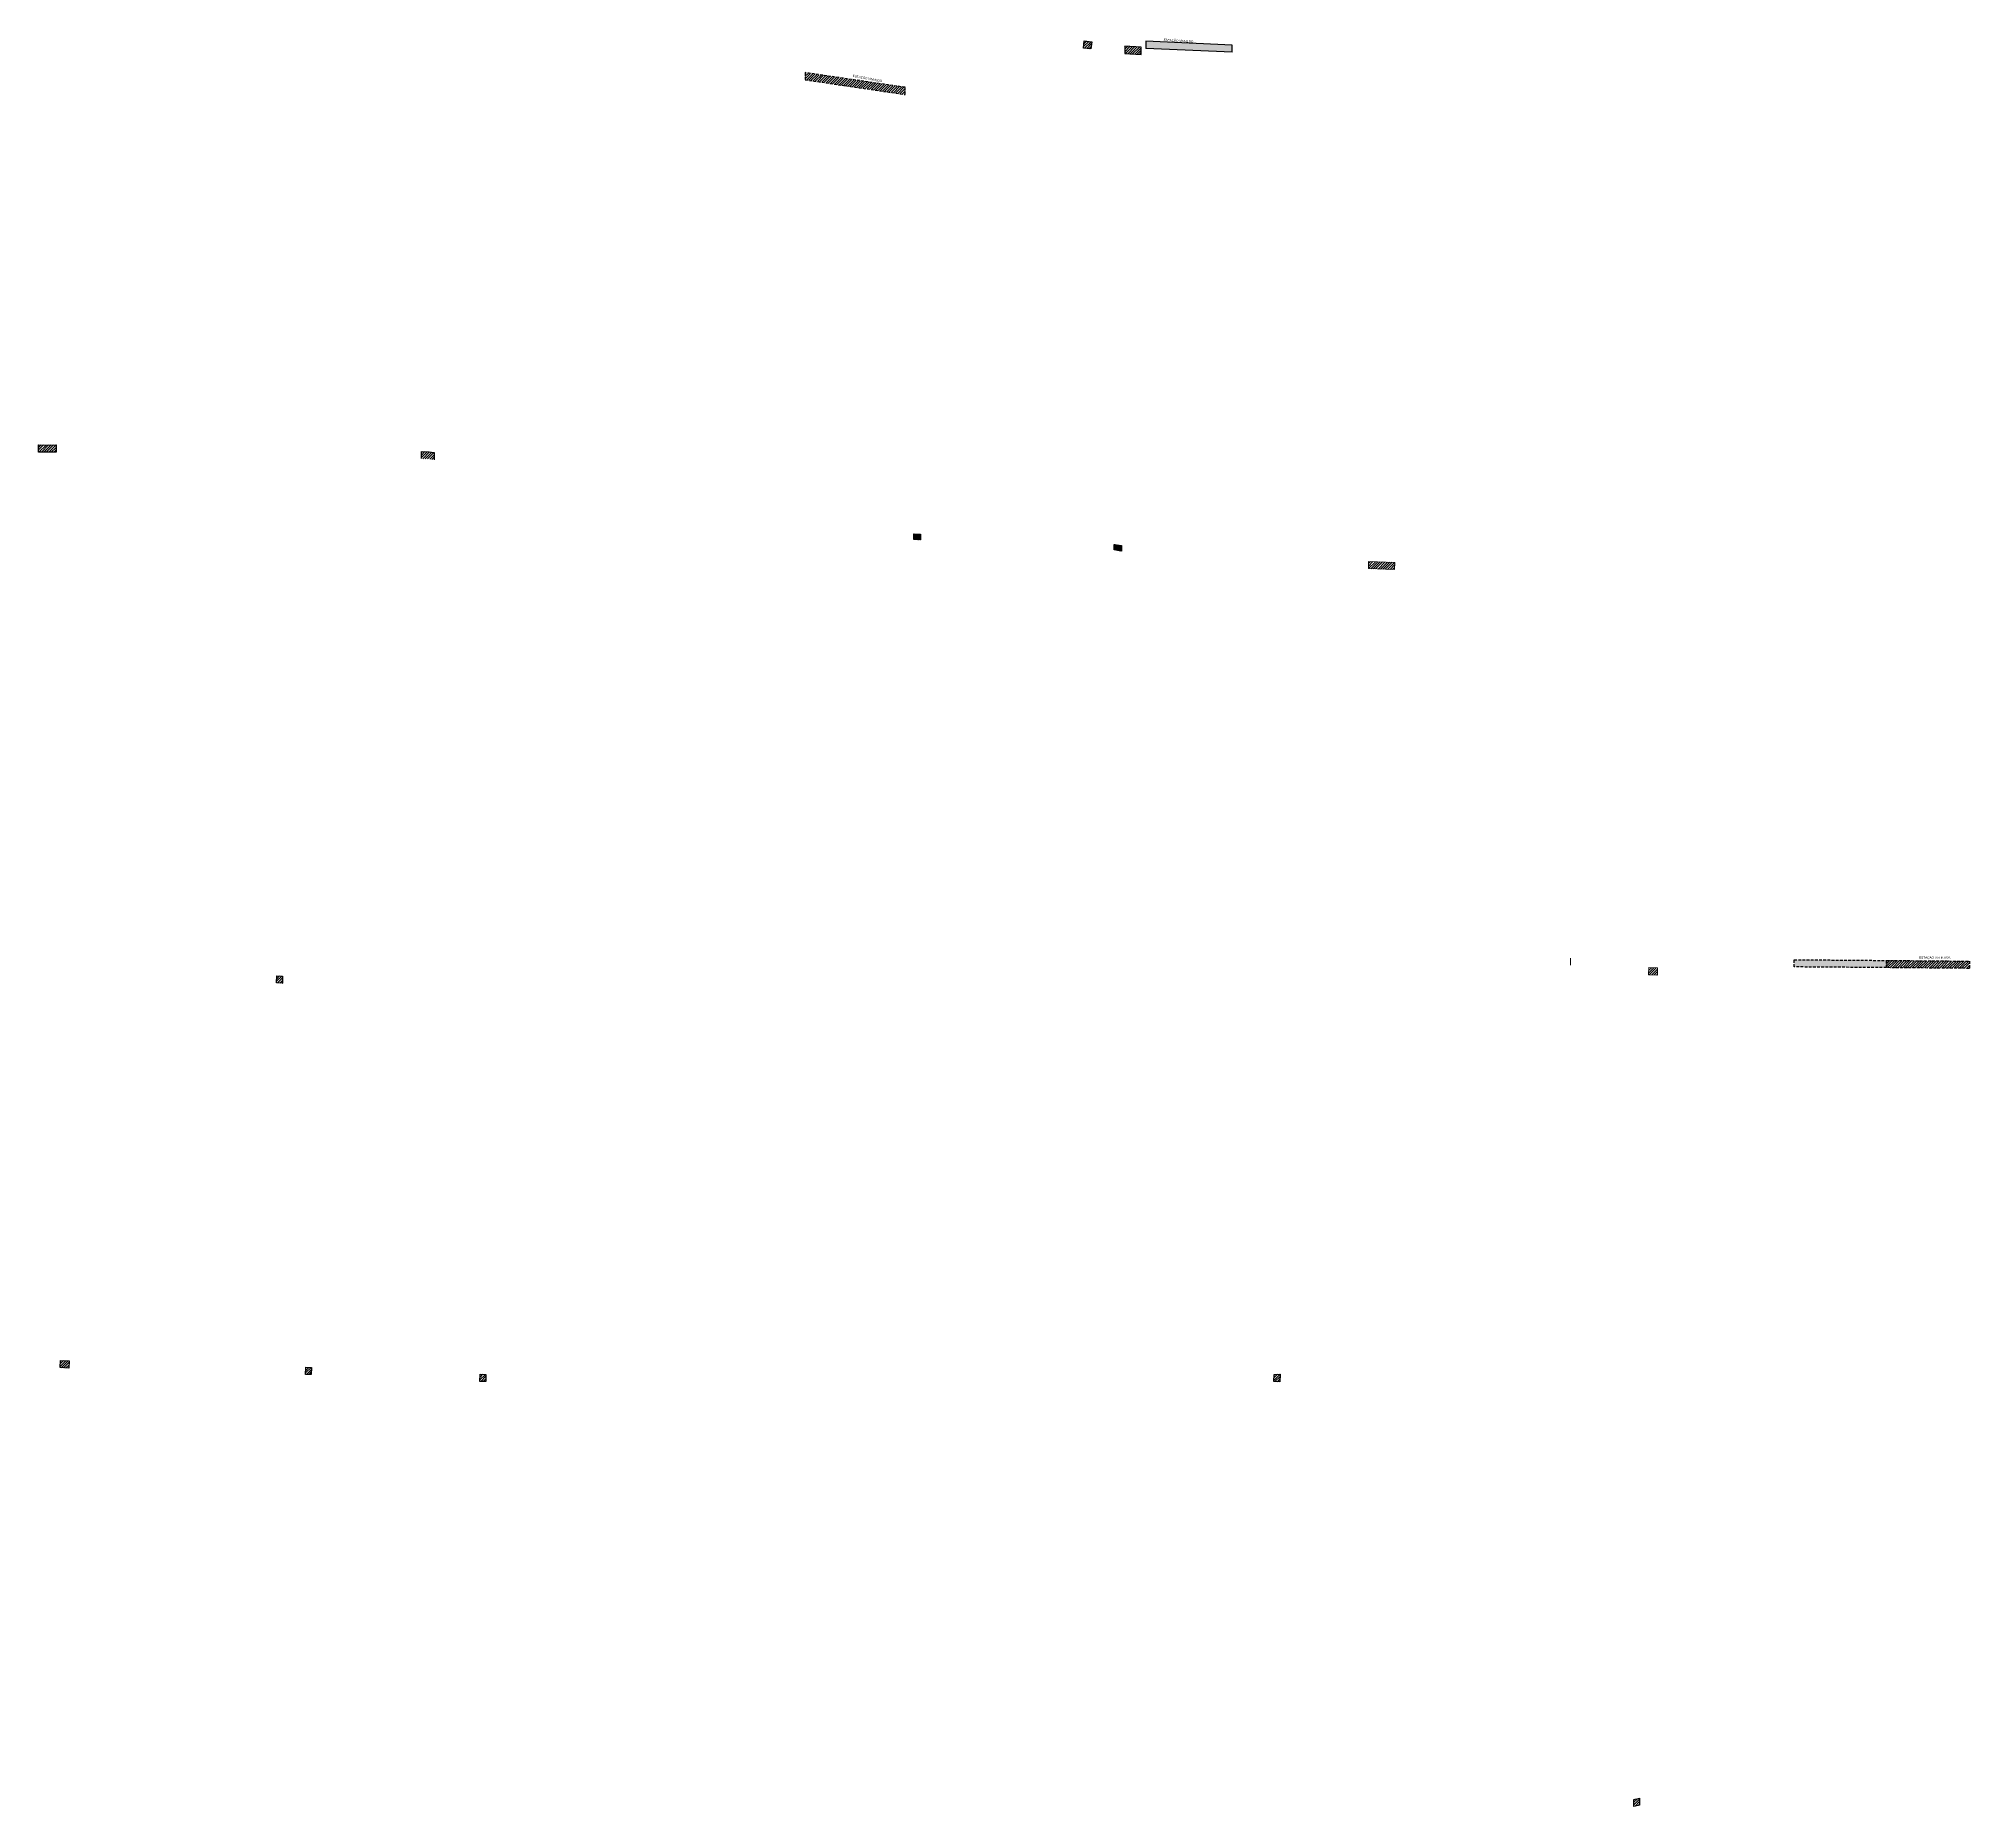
# Model space of a CAD drawing. Header units: metres. Extents: x 292417 to 341299, y 7367076 to 7467977.
# Drawn here: x 337817 to 341299, y 7367076 to 7370265 of the extents above.
import ezdxf

# ---------------------------------------------------------------- set-up
doc = ezdxf.new("R2010")
doc.units = ezdxf.units.M
doc.header["$LTSCALE"] = 10
doc.linetypes.add('DASHED', pattern=[0.75, 0.5, -0.25])
doc.layers.add('F-VT-OAE', color=50, linetype='Continuous', lineweight=0)
for name, color, linetype in [('U-VT-OAE', 130, 'Continuous'), ('U-VT-PASSAGEM-INFERIOR', 10, 'Continuous'), ('U-VT-PLATAFORMA EXISTENTE', 252, 'DASHED'), ('U-VT-PLATAFORMA PROJETADA', 3, 'DASHED')]:
    doc.layers.add(name, color=color, linetype=linetype)
doc.styles.add('DIM', font='arial.ttf', dxfattribs={"width": 0.8, "height": 1.5})

msp = doc.modelspace()

# ---------------------------------------------------------------- hatches: boundary and pattern name
at = {"layer": 'F-VT-OAE'}
h = msp.add_hatch(dxfattribs=at)
h.set_pattern_fill('ANSI31', color=256)
h.paths.add_polyline_path([(340215.9, 7369322), (340262.9, 7369320.2), (340262.4, 7369307.2), (340215.4, 7369309)])
h = msp.add_hatch(dxfattribs=at)
h.set_pattern_fill('ANSI31', color=256)
h.paths.add_polyline_path([(340736.6, 7368575.8), (340737, 7368588.8), (340721.1, 7368589.3), (340720.7, 7368576.3)])
at = {"layer": 'U-VT-OAE'}
h = msp.add_hatch(dxfattribs=at)
h.set_pattern_fill('ANSI31', color=4)
h.set_pattern_definition([(45, (-3.7185, -7.5598), (-2.2450640303, 2.2450640303), [])])
h.paths.add_polyline_path([(339703.1, 7370261), (339701.6, 7370248.1), (339707.9, 7370247.4), (339715.1, 7370246.6), (339716.6, 7370259.5), (339707.9, 7370260.4)])
h = msp.add_hatch(dxfattribs=at)
h.set_pattern_fill('ANSI31', color=4)
h.set_pattern_definition([(45, (1e-10, -11.115), (-2.2450640303, 2.2450640303), [])])
h.paths.add_polyline_path([(339776.3, 7370251.3), (339776.3, 7370238.3), (339785.5, 7370237.7), (339796.1, 7370237.1), (339806, 7370236.6), (339806, 7370249.6), (339796.1, 7370250.1), (339785.5, 7370250.7)])
h = msp.add_hatch(dxfattribs=at)
h.set_pattern_fill('ANSI31', color=4)
h.set_pattern_definition([(45, (0.3276, 12.996), (-2.2450640303, 2.2450640303), [])])
h.paths.add_polyline_path([(337848.8, 7369519.3), (337831.9, 7369519), (337817.3, 7369519.4), (337817.3, 7369532.4), (337832, 7369532), (337848.8, 7369532.3)])
h = msp.add_hatch(dxfattribs=at)
h.set_pattern_fill('ANSI31', color=4)
h.paths.add_polyline_path([(338530.6, 7369505.5), (338519.9, 7369506.7), (338507.6, 7369507.5), (338507.6, 7369520.5), (338521, 7369519.6), (338530.6, 7369518.6)])
h = msp.add_hatch(dxfattribs=at)
h.set_pattern_fill('ANSI31', color=4)
h.set_pattern_definition([(45, (389.9958, 694.0984), (-2.2450640303, 2.2450640303), [])])
h.paths.add_polyline_path([(338246.9, 7368574.7), (338257.2, 7368574), (338256.9, 7368561.2), (338246.4, 7368561.7)])
h = msp.add_hatch(dxfattribs=at)
h.set_pattern_fill('ANSI31', color=4)
h.paths.add_polyline_path([(337857, 7367880.6), (337872.2, 7367879.9), (337871.6, 7367866.9), (337856.4, 7367867.6)])
h = msp.add_hatch(dxfattribs=at)
h.set_pattern_fill('ANSI31', color=4)
h.set_pattern_definition([(45, (442.3497, -12.381), (-2.2450640303, 2.2450640303), [])])
h.paths.add_polyline_path([(338299.3, 7367868.2), (338309.5, 7367868.1), (338308.9, 7367855.2), (338298.7, 7367855.2)])
h = msp.add_hatch(dxfattribs=at)
h.set_pattern_fill('ANSI31', color=4)
h.set_pattern_definition([(45, (756.7257, -24.7764), (-2.2450640303, 2.2450640303), [])])
h.paths.add_polyline_path([(338613.7, 7367855.8), (338624.1, 7367855.4), (338623.9, 7367842.5), (338613.1, 7367842.8)])
h = msp.add_hatch(dxfattribs=at)
h.set_pattern_fill('ANSI31', color=4)
h.set_pattern_definition([(45, (2188.7706, -25.14), (-2.2450640303, 2.2450640303), [])])
h.paths.add_polyline_path([(340045.7, 7367855.4), (340056.4, 7367856.1), (340056, 7367842.1), (340045.2, 7367842.4)])
h = msp.add_hatch(dxfattribs=at)
h.set_pattern_fill('ANSI31', color=4)
h.set_pattern_definition([(45, (2837.4862, -791.8648), (-2.2450640303, 2.2450640303), [])])
h.paths.add_polyline_path([(340694.4, 7367088.7), (340704.7, 7367090.7), (340704.7, 7367078.3), (340694.5, 7367076.1)])
at = {"layer": 'U-VT-PASSAGEM-INFERIOR'}
h = msp.add_hatch(dxfattribs=at)
h.set_pattern_fill('ANSI31', color=10, scale=0.25, angle=179)
h.set_pattern_definition([(224, (-4.0255, -0.33594), (0.55138508155, -0.57097596652), [])])
h.paths.add_polyline_path([(339395.7, 7369371.6), (339407.7, 7369370.9), (339407.7, 7369360.9), (339395.7, 7369361.6)])
h = msp.add_hatch(dxfattribs=at)
h.set_pattern_fill('ANSI31', color=10, scale=0.25, angle=179)
h.set_pattern_definition([(224, (357.3825, -19.1339), (0.55138508155, -0.57097596652), [])])
h.paths.add_polyline_path([(339757.1, 7369352.8), (339770.1, 7369350.6), (339770.1, 7369340.6), (339757.1, 7369342.8)])
at = {"layer": 'U-VT-PLATAFORMA EXISTENTE'}
h = msp.add_hatch(color=256, dxfattribs=at)
h.dxf.hatch_style = 1
h.paths.add_polyline_path([(339813.9, 7370260.4), (339813.9, 7370247.4), (339969.8, 7370240.5), (339969.8, 7370253.5)])
h = msp.add_hatch(color=256, dxfattribs=at)
h.dxf.hatch_style = 1
h.paths.add_polyline_path([(340983.4, 7368603.5), (340983.4, 7368590.5), (341149.8, 7368589.2), (341149.8, 7368602.2)])
at = {"layer": 'U-VT-PLATAFORMA PROJETADA'}
h = msp.add_hatch(dxfattribs=at)
h.set_pattern_fill('ANSI31', color=256)
h.paths.add_polyline_path([(339379.9, 7370177.3), (339200, 7370203.8), (339200, 7370190.8), (339379.9, 7370164.3)])
h = msp.add_hatch(dxfattribs=at)
h.set_pattern_fill('ANSI31', color=256)
h.set_pattern_definition([(45, (161.5032, 9.723), (-2.2450640303, 2.2450640303), [])])
h.paths.add_polyline_path([(341149.8, 7368602.2), (341149.8, 7368589.2), (341299.4, 7368587.9), (341299.4, 7368600.9)])

# ---------------------------------------------------------------- linework, layer by layer
at = {"layer": 'F-VT-OAE'}
msp.add_lwpolyline([(340215.9, 7369322), (340262.9, 7369320.2), (340262.4, 7369307.2), (340215.4, 7369309), (340215.9, 7369322)], dxfattribs=at)
msp.add_lwpolyline([(340736.6, 7368575.8), (340737, 7368588.8), (340721.1, 7368589.3), (340720.7, 7368576.3)], close=True, dxfattribs=at)
at = {"layer": 'U-VT-OAE', "color": 4}
for p, q in [((338507.6, 7369507.5), (338507.6, 7369520.5)), ((338507.6, 7369520.5), (338521, 7369519.6)), ((338521, 7369519.6), (338530.6, 7369518.6)), ((338530.6, 7369518.6), (338530.6, 7369505.5))]:
    msp.add_line(p, q, dxfattribs=at)
at = {"layer": 'U-VT-OAE'}
for points in [[(339701.6, 7370248.1), (339703.1, 7370261), (339716.6, 7370259.5), (339715.1, 7370246.6)], [(339776.3, 7370251.3), (339776.3, 7370238.3), (339785.5, 7370237.7), (339796.1, 7370237.1), (339806, 7370236.6), (339806, 7370249.6), (339796.1, 7370250.1), (339785.5, 7370250.7)]]:
    msp.add_lwpolyline(points, close=True, dxfattribs=at)
at = {"layer": 'U-VT-OAE', "color": 4}
for points in [[(337848.8, 7369519.3), (337831.9, 7369519), (337817.3, 7369519.4), (337817.3, 7369532.4), (337832, 7369532), (337848.8, 7369532.3)], [(338246.9, 7368574.7), (338257.2, 7368574), (338256.9, 7368561.2), (338246.4, 7368561.7)], [(337857, 7367880.6), (337872.2, 7367879.9), (337871.6, 7367866.9), (337856.4, 7367867.6)], [(338299.3, 7367868.2), (338309.5, 7367868.1), (338308.9, 7367855.2), (338298.7, 7367855.2)], [(338613.7, 7367855.8), (338624.1, 7367855.4), (338623.9, 7367842.5), (338613.1, 7367842.8)], [(340045.7, 7367855.4), (340056.4, 7367856.1), (340056, 7367842.1), (340045.2, 7367842.4)], [(340694.4, 7367088.7), (340704.7, 7367090.7), (340704.7, 7367078.3), (340694.5, 7367076.1)]]:
    msp.add_lwpolyline(points, close=True, dxfattribs=at)
at = {"layer": 'U-VT-PASSAGEM-INFERIOR', "color": 2}
for points in [[(339395.7, 7369371.6), (339407.7, 7369370.9), (339407.7, 7369360.9), (339395.7, 7369361.6)], [(339757.1, 7369352.8), (339770.1, 7369350.6), (339770.1, 7369340.6), (339757.1, 7369342.8)]]:
    msp.add_lwpolyline(points, close=True, dxfattribs=at)
at = {"layer": 'U-VT-PLATAFORMA EXISTENTE', "color": 2, "linetype": 'ByBlock'}
for p, q in [((339813.9, 7370260.4), (339813.9, 7370247.4)), ((339969.8, 7370253.5), (339813.9, 7370260.4)), ((339969.8, 7370240.5), (339813.9, 7370247.4)), ((339969.8, 7370240.5), (339969.8, 7370253.5)), ((341182.8, 7368591.1), (341182.8, 7368591.1))]:
    msp.add_line(p, q, dxfattribs=at)
at = {"layer": 'U-VT-PLATAFORMA EXISTENTE', "color": 2, "linetype": 'Continuous', "lineweight": 0}
msp.add_line((340580, 7368606.4), (340580, 7368593.4), dxfattribs=at)
at = {"layer": 'U-VT-PLATAFORMA PROJETADA'}
for points in [[(339379.9, 7370177.3), (339200, 7370203.8), (339200, 7370190.8), (339379.9, 7370164.3)], [(341149.8, 7368589.2), (340983.4, 7368590.5), (340983.4, 7368603.5), (341149.8, 7368602.2)], [(341299.4, 7368587.9), (341149.8, 7368589.2), (341149.8, 7368602.2), (341299.4, 7368600.9)]]:
    msp.add_lwpolyline(points, close=True, dxfattribs=at)

# ---------------------------------------------------------------- texts
at = {"layer": 'U-VT-PLATAFORMA PROJETADA', "style": 'DIM', "width": 0.8}
for s, rotation, p in [('ESTAÇÃO VINHEDO', 356.3394, (339846.1, 7370261.1)), ('ESTAÇÃO VINHEDO', 349.4675, (339285.3, 7370196.3)), ('ESTAÇÃO VALINHOS', 359.5623, (341208.7, 7368605.5))]:
    msp.add_text(s, height=4, rotation=rotation, dxfattribs=at).set_placement(p)

doc.saveas('drawing.dxf')
